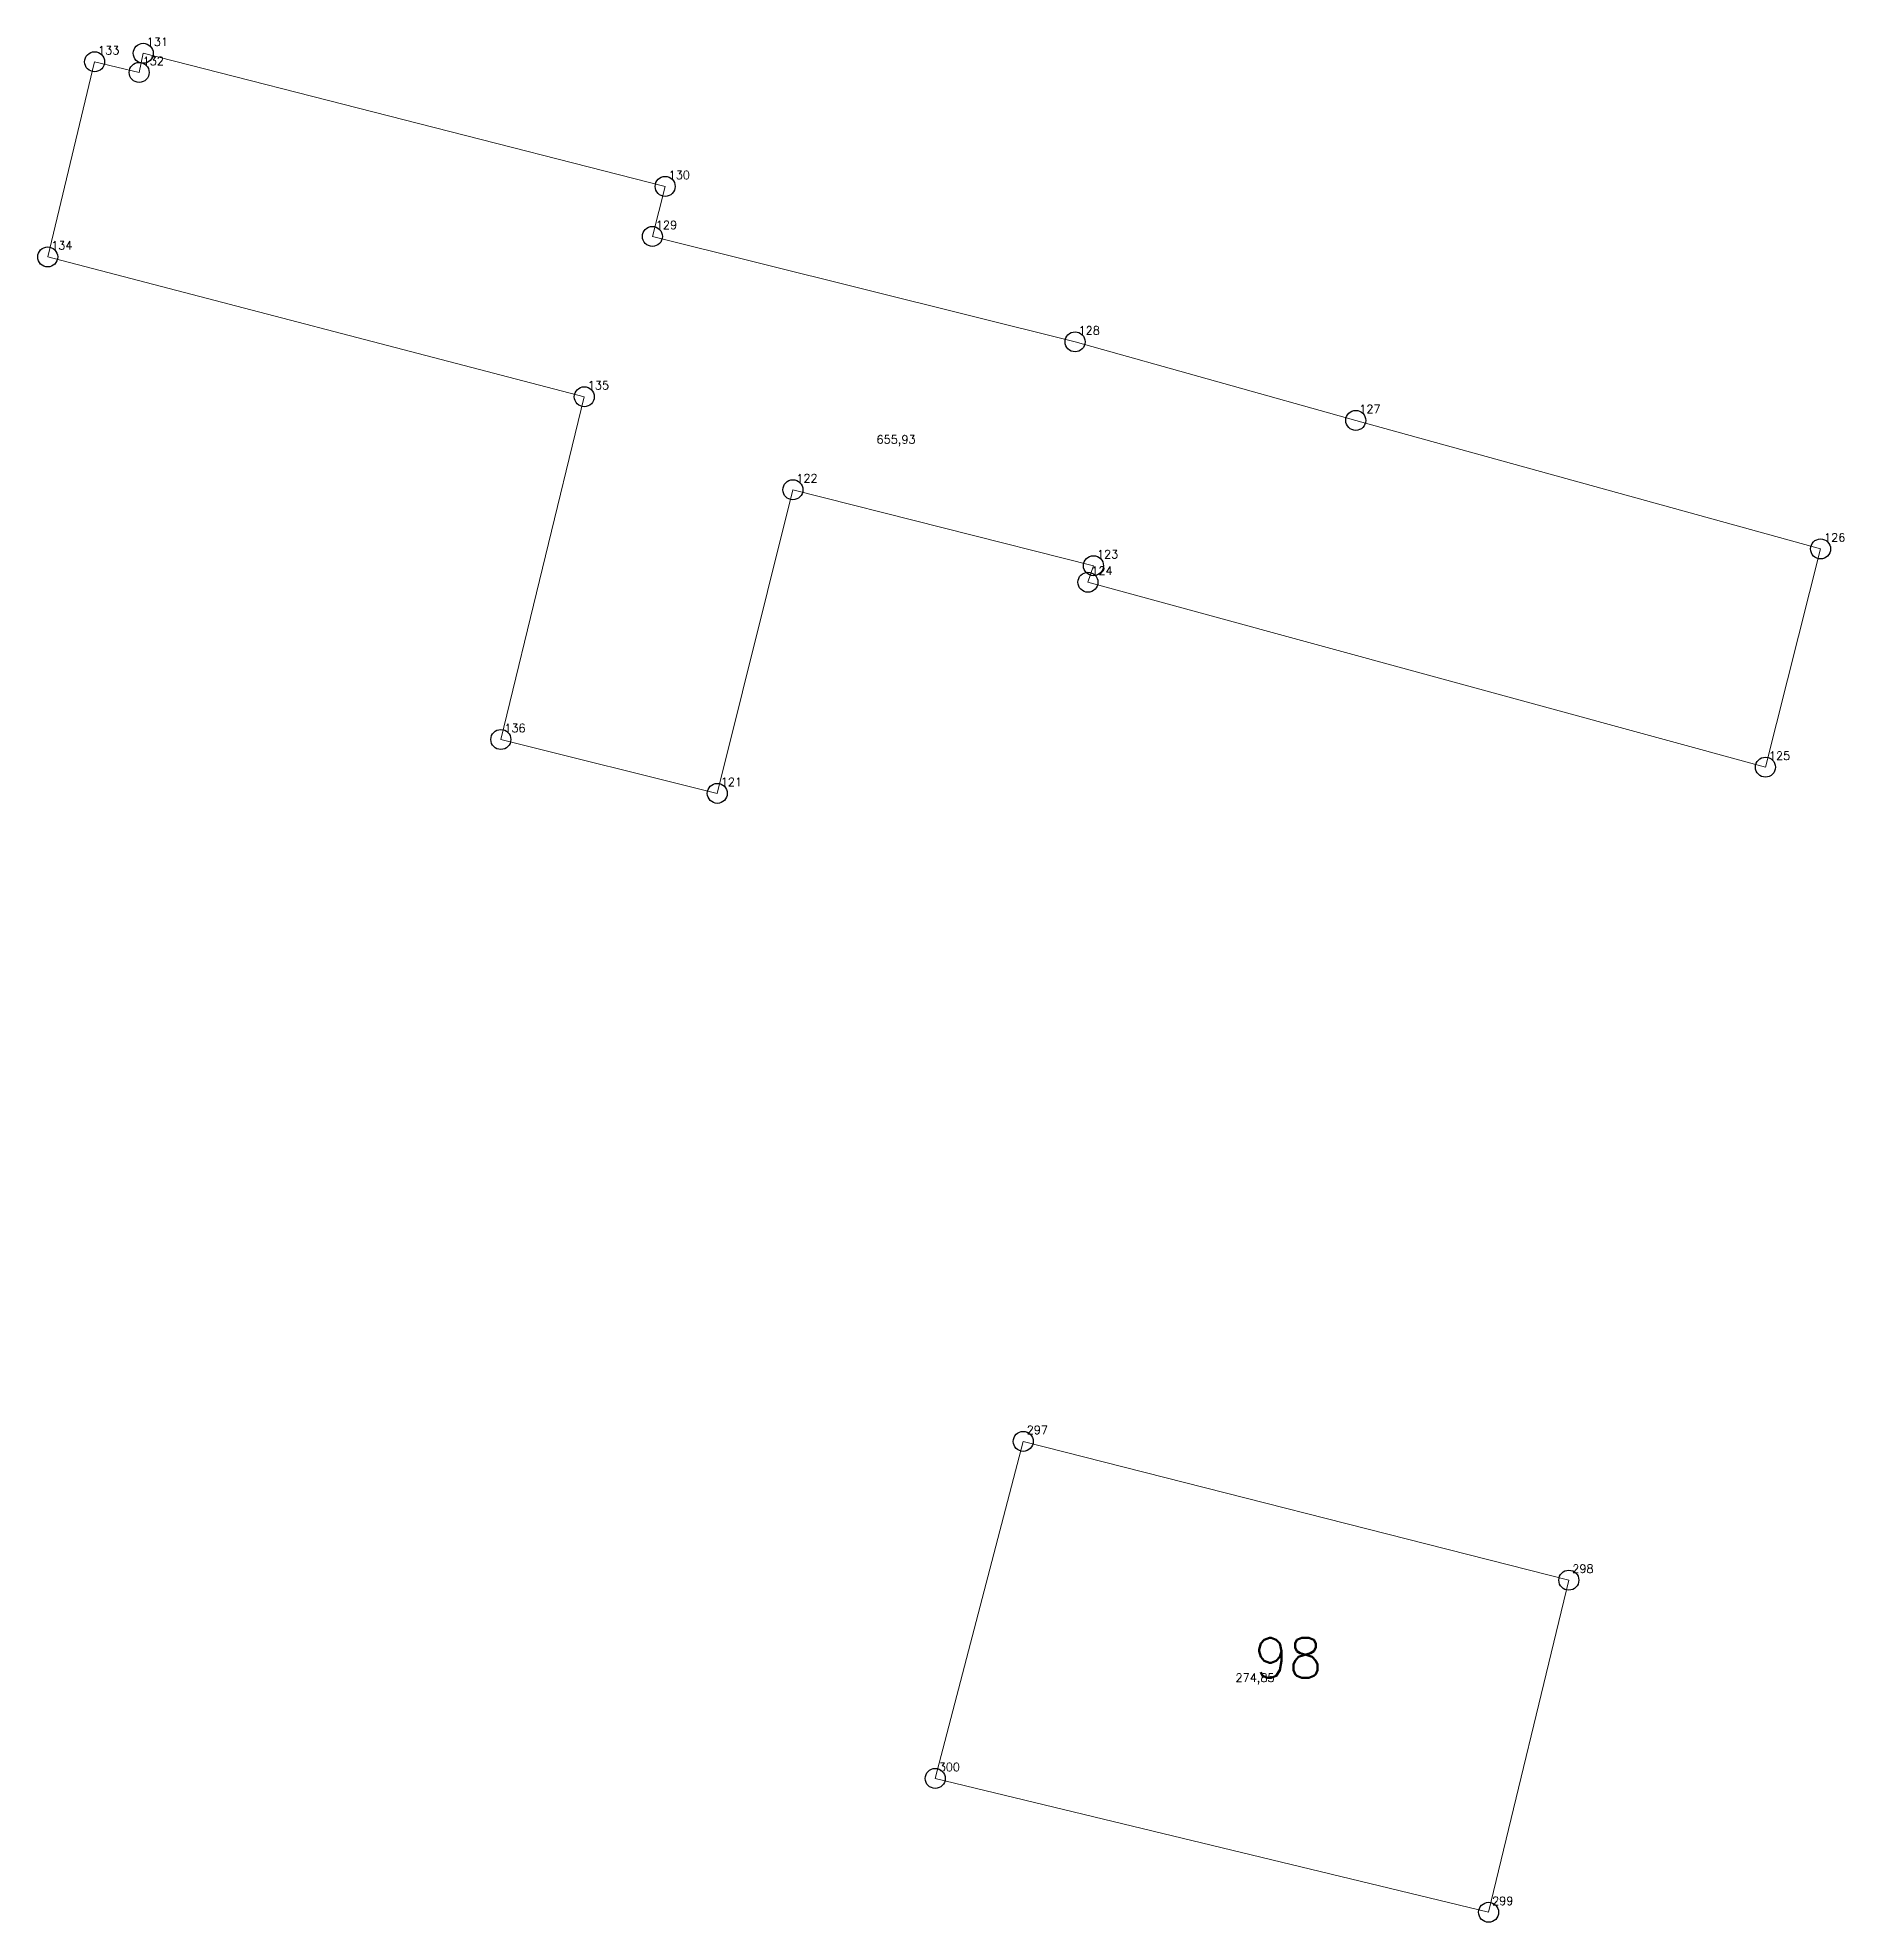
# Model space of a CAD drawing. Extents: x 1390459 to 1399894, y 355072 to 361029.
# Drawn here: x 1394705.4 to 1394773.2, y 360271.5 to 360342.2 of the extents above; entities that cross this region are included whole.
import ezdxf

# ---------------------------------------------------------------- set-up
doc = ezdxf.new("R2010")
doc.units = 0
doc.header["$PDMODE"] = 33
doc.header["$PDSIZE"] = 0.75
doc.layers.add('8 - ценная историческая застройка конец ХIX - начало ХХ века', color=7, linetype='Continuous')
doc.layers.add('OKN_VALUED_LABELS', color=1, linetype='Continuous')
doc.styles.get("Standard").update_dxf_attribs({"font": 'simplex.shx'})

msp = doc.modelspace()

# ---------------------------------------------------------------- texts
at = {"layer": '8 - ценная историческая застройка конец ХIX - начало ХХ века', "color": 7}
for s, p in [('131', (1394709.51, 360341.916)), ('133', (1394707.687, 360341.599)), ('132', (1394709.357, 360341.197)), ('130', (1394729.086, 360336.922)), ('129', (1394728.607, 360335.044)), ('134', (1394705.927, 360334.275)), ('128', (1394744.461, 360331.087)), ('135', (1394726.054, 360329.029)), ('127', (1394754.99, 360328.141)), ('655,93', (1394736.885, 360326.997)), ('122', (1394733.877, 360325.538)), ('126', (1394772.425, 360323.317)), ('123', (1394745.151, 360322.69)), ('124', (1394744.944, 360322.069)), ('136', (1394722.923, 360316.167)), ('125', (1394770.355, 360315.129)), ('121', (1394731.043, 360314.147)), ('297', (1394742.517, 360289.832)), ('298', (1394762.981, 360284.622)), ('274,85', (1394750.35, 360280.532)), ('300', (1394739.217, 360277.183)), ('299', (1394759.973, 360272.159))]:
    msp.add_text(s, height=0.3111, dxfattribs=at).set_placement(p)
at = {"layer": 'OKN_VALUED_LABELS'}
msp.add_text('98', height=1.5, dxfattribs=at).set_placement((1394751.044, 360280.681))

# ---------------------------------------------------------------- linework, layer by layer
at = {"layer": '8 - ценная историческая застройка конец ХIX - начало ХХ века', "color": 7, "lineweight": 20}
for points in [[(1394730.914, 360313.872), (1394722.794, 360315.892), (1394725.925, 360328.754), (1394705.797, 360334), (1394707.557, 360341.324), (1394709.228, 360340.923), (1394709.381, 360341.641), (1394728.957, 360336.647), (1394728.478, 360334.77), (1394744.332, 360330.813), (1394754.861, 360327.867), (1394772.295, 360323.043), (1394770.226, 360314.854), (1394744.815, 360321.794), (1394745.022, 360322.415), (1394733.748, 360325.263), (1394730.914, 360313.872)], [(1394742.388, 360289.557), (1394762.852, 360284.348), (1394759.844, 360271.885), (1394739.088, 360276.908), (1394742.388, 360289.557)]]:
    msp.add_lwpolyline(points, close=True, dxfattribs=at)
at = {"layer": '8 - ценная историческая застройка конец ХIX - начало ХХ века'}
for p in [(1394707.557, 360341.324), (1394709.381, 360341.641), (1394709.228, 360340.923), (1394728.957, 360336.647), (1394728.478, 360334.77), (1394705.797, 360334), (1394744.332, 360330.813), (1394725.925, 360328.754), (1394754.861, 360327.867), (1394733.748, 360325.263), (1394772.295, 360323.043), (1394745.022, 360322.415), (1394744.815, 360321.794), (1394722.794, 360315.892), (1394770.226, 360314.854), (1394730.914, 360313.872), (1394742.388, 360289.557), (1394762.852, 360284.348), (1394739.088, 360276.908), (1394759.844, 360271.885)]:
    msp.add_point(p, dxfattribs=at)

msp.set_redraw_order([(e.dxf.handle, doc.entitydb.next_handle()) for e in msp.query("TEXT MTEXT ATTDEF DIMENSION ARC_DIMENSION")])  # texts and dimensions are drawn at this point

doc.saveas('drawing.dxf')
